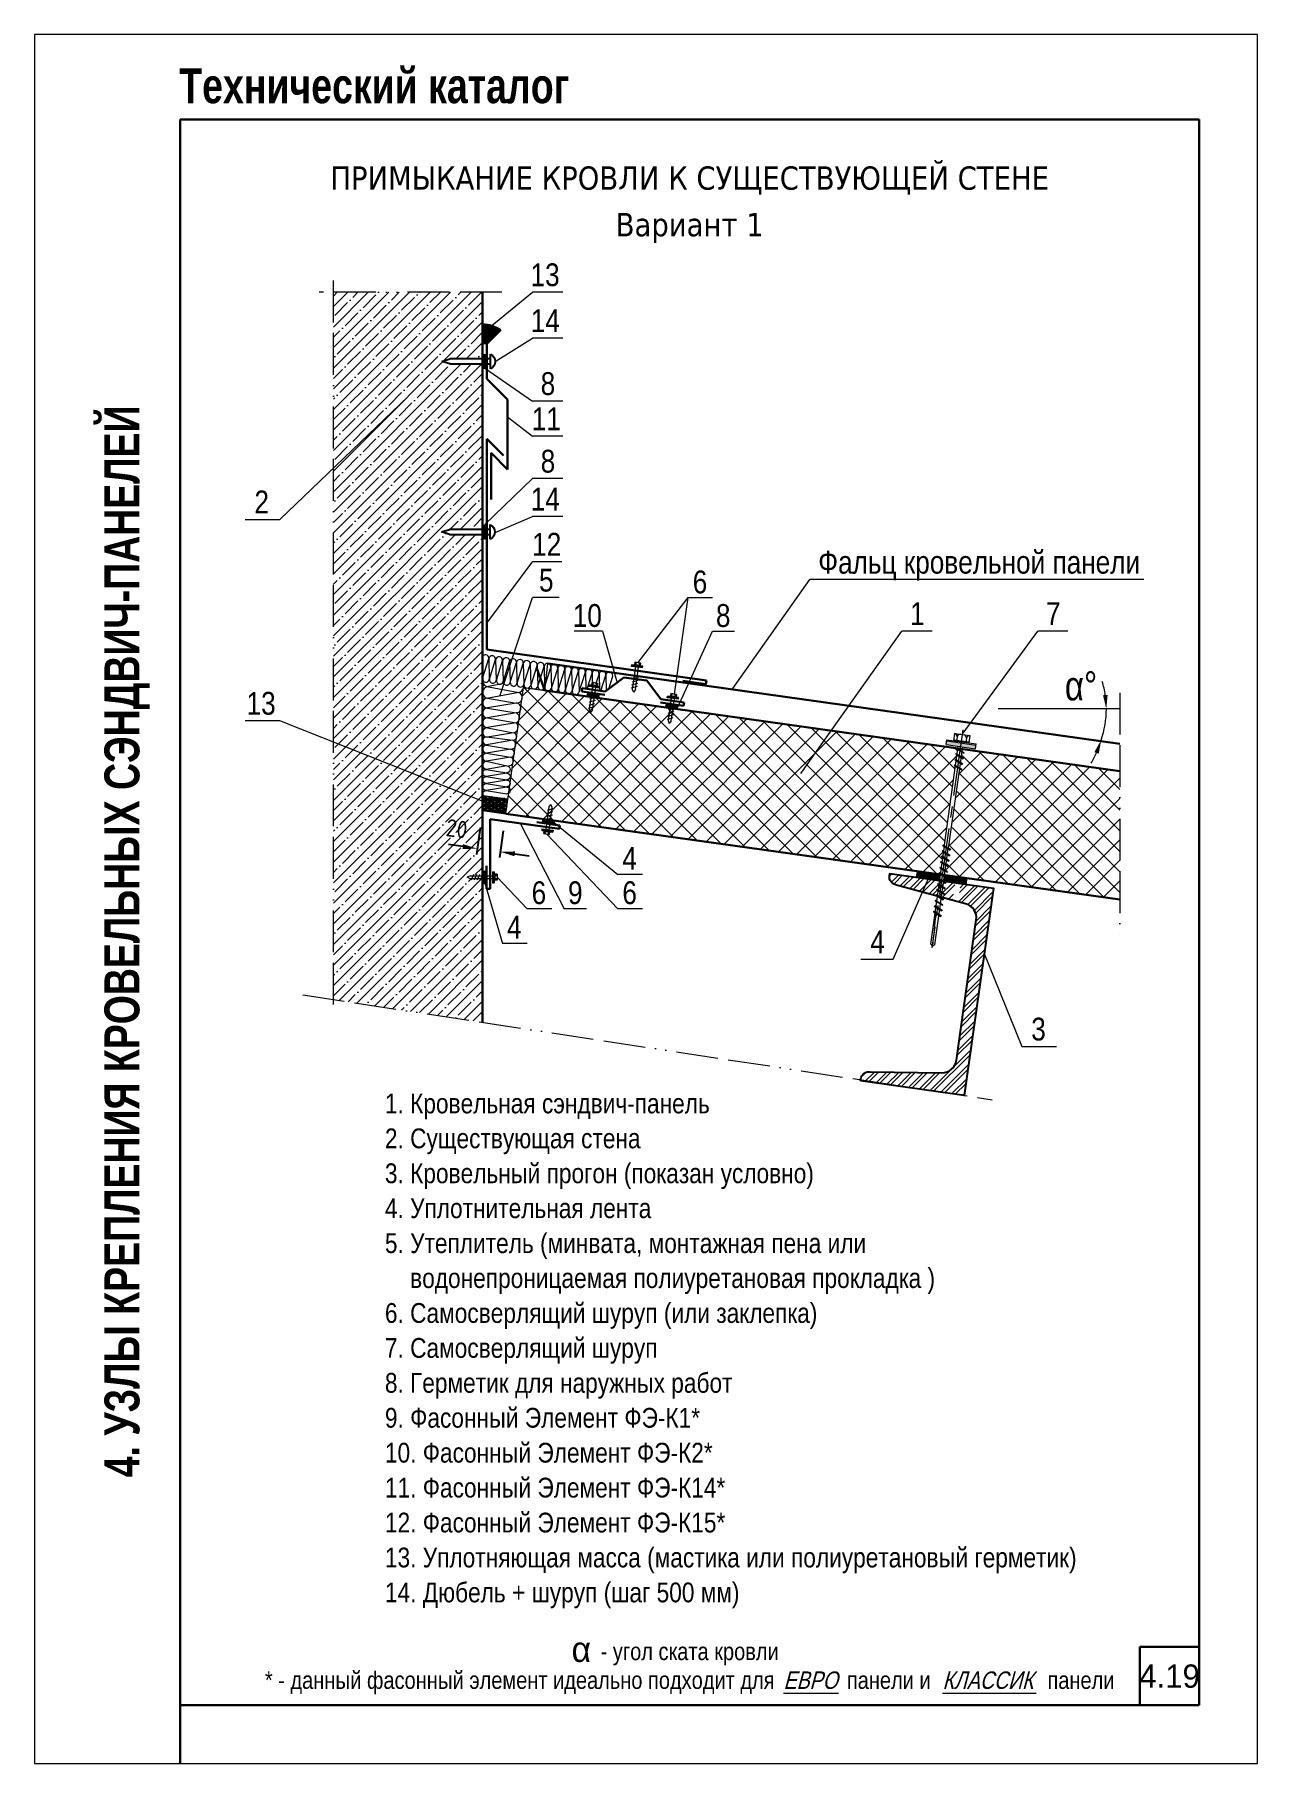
# Model space of a CAD drawing. Extents: x 5821 to 16321, y -13531 to 5774.
# Drawn here: x 14221 to 15271, y -11304 to -9819 of the extents above; entities that cross this region are included whole.
import ezdxf
from ezdxf.enums import TextEntityAlignment as Align

# ---------------------------------------------------------------- set-up
doc = ezdxf.new("R2010")
doc.units = 0
doc.header["$LTSCALE"] = 3
doc.linetypes.add('ACAD_ISO13W100', pattern=[36, 12, -3, 12, -3, 0, -3, 0, -3])
doc.linetypes.add('CENTER2', pattern=[28.575, 19.05, -3.175, 3.175, -3.175])
doc.layers.get('0').update_dxf_attribs({"linetype": 'CONTINUOUS', "lineweight": 30})
doc.layers.get('DEFPOINTS').update_dxf_attribs({"linetype": 'CONTINUOUS'})
for name, color, linetype, lineweight in [('Logo', 1, 'CONTINUOUS', 9), ('new_fill', 8, 'CONTINUOUS', 13), ('RAZMER', 7, 'CONTINUOUS', 9), ('Нащельники', 1, 'CONTINUOUS', 30), ('Саморезы', 7, 'CONTINUOUS', 13)]:
    doc.layers.add(name, color=color, linetype=linetype, lineweight=lineweight)
doc.layers.add('Прогон', color=7, linetype='CONTINUOUS')
doc.styles.add('LOGO', font='HATTEN.TTF')
doc.styles.add('ROMANS', font='romans.shx', dxfattribs={"width": 0.85})
doc.styles.get("Standard").update_dxf_attribs({"font": 'TAHOMA.TTF'})
doc.styles.add('style1', font='ARIALN.TTF')
doc.styles.add('style2', font='impact.TTF')
doc.styles.add('курсив', font='ARIAL.TTF', dxfattribs={"width": 0.8, "oblique": 15})
doc.dimstyles.new('5', dxfattribs={"dimscale": 5, "dimtxt": 3, "dimasz": 2.5, "dimexe": 1, "dimexo": 3, "dimgap": 0, "dimtad": 0, "dimdec": 0, "dimzin": 9, "dimdsep": 46, "dimtxsty": 'ROMANS', "dimblk2": 'OBLIQUE', "dimcen": -3, "dimdle": 1.5, "dimclrd": 256, "dimclre": 256, "dimclrt": 256, "dimadec": 0, "dimazin": 0, "dimtfac": 1, "dimtdec": 0, "dimtofl": 0, "dimtmove": 2, "dimatfit": 3, "dimfxl": 0, "dimtvp": 1, "dimtolj": 1, "dimtzin": 9, "dimarcsym": 0})
pattern_1 = [(360, (6525.6242, -17239.8601), (6e-16, 1.25), []), (60, (6525.6242, -17239.8601), (-1.08253175, 0.625), []), (120, (6525.6242, -17239.8601), (-1.08253175, -0.625), [])]
pattern_2 = [(45, (-4557.83, -20885.366), (-8.838835, 8.838835), []), (45, (-4548.991, -20885.366), (-8.838835, 8.838835), [15.625, -3.125, 0, -3.125])]

msp = doc.modelspace()

# ---------------------------------------------------------------- texts
for s, p in [('ПРИМЫКАНИЕ КРОВЛИ К СУЩЕСТВУЮЩЕЙ СТЕНЕ', (14783.59, -9951.99)), ('Вариант 1', (14783.59, -9991.99))]:
    msp.add_text(s, height=20).set_placement(p, align=Align.CENTER)
at = {"style": 'style1'}
for s, height, p in [('13', 19.612, (14659.44, -10034.86)), ('14', 19.612, (14659.59, -10074.29)), ('11', 19.612, (14660.49, -10158.66)), ('14', 19.612, (14659.59, -10227.54)), ('12', 19.612, (14660.83, -10266.35)), ('5', 19.61, (14660.46, -10297.17)), ('10', 19.612, (14695.7, -10327.55)), ('8', 19.61, (14812.39, -10327.55)), ('- угол ската кровли', 15, (14783.59, -11215)), ('* - данный фасонный элемент идеально подходит для             панели и                     панели', 15, (14783.59, -11239.74))]:
    msp.add_text(s, height=height, dxfattribs=at).set_placement(p, align=Align.CENTER)
for s, height, p in [('8', 19.61, (14655.66, -10128.32)), ('8', 19.61, (14655.66, -10194.99)), ('2', 19.61, (14409.86, -10230.01)), ('Фальц кровельной панели', 19.6116, (14893.96, -10281.77)), ('6', 19.61, (14786.22, -10298.72)), ('1', 19.61, (14972.85, -10326)), ('7', 19.61, (15089.54, -10326)), ('13', 19.612, (14403.11, -10402.95)), ('4', 19.61, (14725.79, -10536.14)), ('6', 19.61, (14647.9, -10565.66)), ('9', 19.61, (14679.14, -10565.66)), ('6', 19.61, (14725.79, -10565.66)), ('4', 19.61, (14626.7, -10595.18)), ('4', 19.61, (14938.67, -10607.77)), ('3', 19.61, (15076.91, -10682.76)), ('1. Кровельная сэндвич-панель', 17, (14521.91, -10745.35)), ('2. Существующая стена', 17, (14521.91, -10775.35)), ('3. Кровельный прогон (показан условно)', 17, (14521.91, -10805.35)), ('4. Уплотнительная лента', 17, (14521.91, -10835.35)), ('5. Утеплитель (минвата, монтажная пена или', 17, (14521.91, -10865.35)), ('    водонепроницаемая полиуретановая прокладка )', 17, (14521.91, -10895.35)), ('6. Самосверлящий шуруп (или заклепка)', 17, (14521.91, -10925.35)), ('7. Самосверлящий шуруп', 17, (14521.91, -10955.35)), ('8. Герметик для наружных работ', 17, (14521.91, -10985.35)), ('9. Фасонный Элемент ФЭ-К1*', 17, (14521.91, -11015.35)), ('10. Фасонный Элемент ФЭ-К2*', 17, (14521.91, -11045.35)), ('11. Фасонный Элемент ФЭ-К14*', 17, (14521.91, -11075.35)), ('12. Фасонный Элемент ФЭ-К15*', 17, (14521.91, -11105.35)), ('13. Уплотняющая масса (мастика или полиуретановый герметик)', 17, (14521.91, -11135.35)), ('14. Дюбель + шуруп (шаг 500 мм)', 17, (14521.91, -11165.35))]:
    msp.add_text(s, height=height, dxfattribs=at).set_placement(p)
at = {"color": 1, "style": 'курсив', "oblique": 15, "width": 0.8}
for s, p in [('ЕВРО', (14887.41, -11239.74)), ('КЛАССИК', (15039.7, -11239.74))]:
    msp.add_text(s, height=15, dxfattribs=at).set_placement(p, align=Align.CENTER)
at = {"insert": (14690.56, -11205.89), "char_height": 13, "attachment_point": 5, "style": 'style1'}
msp.add_mtext('\\A1;{\\fGreekS|b0|i0|c204|p0;\\H1.667x;a}', dxfattribs=at)
at = {"layer": 'new_fill', "style": 'style2'}
msp.add_text('Технический каталог', height=30, dxfattribs=at).set_placement((14345.3, -9877.69))
msp.add_text('4. УЗЛЫ КРЕПЛЕНИЯ КРОВЕЛЬНЫХ СЭНДВИЧ-ПАНЕЛЕЙ', height=30, rotation=90, dxfattribs=at).set_placement((14311.09, -10597.67), align=Align.CENTER)
at = {"layer": 'new_fill', "style": 'LOGO'}
msp.add_text('4.19', height=20, dxfattribs=at).set_placement((15195.64, -11228.74), align=Align.MIDDLE_CENTER)
at = {"layer": 'RAZMER', "insert": (15119.63, -10378.35), "char_height": 25, "attachment_point": 5, "style": 'ROMANS'}
msp.add_mtext('\\A1;{\\fGreekS|b0|i0|c204|p0;α\\fGreekS|b0|i0|c0|p0;°}', dxfattribs=at)

# ---------------------------------------------------------------- blocks, each defined once
blk = doc.blocks.new('*D1397')
at = {"layer": 'DEFPOINTS', "color": 0, "transparency": 16777216}
for p in [(14605.8, -10485.2), (14625.6, -10488), (14601.2, -10518)]:
    blk.add_point(p, dxfattribs=at)
at = {"layer": 'RAZMER', "lineweight": -2, "transparency": 16777216}
for p, q in [((14603.7, -10500), (14600.5, -10522.9)), ((14623.5, -10502.8), (14620.3, -10525.7)), ((14588.8, -10516.2), (14576.4, -10514.5)), ((14633.4, -10522.5), (14645.8, -10524.2))]:
    blk.add_line(p, q, dxfattribs=at)
at = {"layer": 'RAZMER', "transparency": 16777216}
for points in [[(14589.1, -10514.2), (14588.5, -10518.3), (14601.2, -10518)], [(14633.7, -10520.4), (14633.1, -10524.5), (14621, -10520.7)]]:
    blk.add_solid(points, dxfattribs=at)
at = {"layer": 'RAZMER', "transparency": 16777216, "insert": (14583.6, -10500.9), "char_height": 15, "attachment_point": 5, "rotation": 352.0324, "style": 'ROMANS'}
blk.add_mtext('\\A1;20', dxfattribs=at)
blk = doc.blocks.new('_OBLIQUE')
at = {"color": 0, "linetype": 'ByBlock'}
blk.add_line((-0.5, -0.5), (0.5, 0.5), dxfattribs=at)
blk = doc.blocks.new('дюбель')
at = {"layer": 'Прогон', "ltscale": 150}
for p, q in [((0, 41.7), (-2.1, 34.9)), ((-2.1, 0), (-2.1, 34.9)), ((2.1, 34.9), (0, 41.7)), ((2.1, 34.9), (2.1, 0)), ((6.3, 0), (-6.3, 0))]:
    blk.add_line(p, q, dxfattribs=at)
blk.add_arc((0, 2.7), 6.82, 203.6469, 336.3531, dxfattribs=at)
blk = doc.blocks.new('саморез1')
at = {"layer": 'new_fill'}
blk.add_hatch(color=254, dxfattribs=at).paths.add_polyline_path([(-1.2, -4.8), (0, -4.8), (0, 4.8), (-1.2, 4.8)])
at = {"layer": 'Саморезы', "ltscale": 150}
for p, q in [((-3.9, 2.6), (-1.5, 2.6)), ((-3.9, 2.6), (-3.9, -2.4)), ((-2.9, 1.7), (-1.5, 1.7)), ((-1.9, 2.6), (-1.9, -2.4)), ((0, 4.8), (-1.5, 4.8)), ((-1.5, 4.8), (-1.5, -4.8)), ((-1.2, 4.8), (-1.2, -4.8)), ((0, 4.8), (0, -4.8)), ((19.2, 1.4), (0, 1.4)), ((8.4, 2.4), (10.5, -2.4)), ((11.1, 2.4), (13.2, -2.4)), ((13.8, 2.4), (15.9, -2.4)), ((16.4, 2.4), (18.5, -2.4)), ((19.2, 1.4), (21.8, 0)), ((19.2, -1.4), (21.8, 0)), ((-3.9, -2.4), (-1.5, -2.4)), ((-2.9, -1.4), (-1.5, -1.4)), ((0, -4.8), (-1.5, -4.8)), ((0, -1.4), (19.2, -1.4))]:
    blk.add_line(p, q, dxfattribs=at)
for centre, start, end in [((-2.9, 2.7), 182.373, 269.9653), ((-2.9, 0.7), 90.0347, 177.627), ((-2.9, -0.4), 182.373, 269.9653), ((-2.9, -2.4), 90.0347, 177.627)]:
    blk.add_arc(centre, 1, start, end, dxfattribs=at)
blk = doc.blocks.new('саморез4')
at = {"layer": 'new_fill'}
blk.add_hatch(color=254, dxfattribs=at).paths.add_polyline_path([(-2.4, -9.4), (0, -9.4), (0, 9.8), (-2.4, 9.8)])
at = {"layer": 'Саморезы', "ltscale": 150}
for p, q in [((-7.9, 5), (-3.1, 5)), ((-7.9, -5), (-7.9, 5)), ((-5.9, 3.1), (-3.1, 3.1)), ((-3.8, -5), (-3.8, 5)), ((0, 9.8), (-3.1, 9.8)), ((-3.1, -9.4), (-3.1, 9.8)), ((-2.4, -9.4), (-2.4, 9.8)), ((0, -9.4), (0, 9.8)), ((64.9, 1.5), (0, 1.5)), ((1.3, -2.2), (3.4, 2.7)), ((1.9, -2.2), (4, 2.7)), ((3.7, 2.9), (3.4, 2.7)), ((3.7, 2.9), (4, 2.7)), ((4.9, -2.2), (7, 2.7)), ((5.5, -2.2), (7.6, 2.7)), ((7.3, 2.9), (7, 2.7)), ((7.3, 2.9), (7.6, 2.7)), ((8.6, -2.2), (10.7, 2.7)), ((9.2, -2.2), (11.3, 2.7)), ((11, 2.9), (10.7, 2.7)), ((11, 2.9), (11.3, 2.7)), ((12.2, -2.2), (14.3, 2.7)), ((12.8, -2.2), (14.9, 2.7)), ((14.6, 2.9), (14.3, 2.7)), ((14.6, 2.9), (14.9, 2.7)), ((64.9, -2.2), (67, 2.7)), ((65.6, -2.2), (67.7, 2.7)), ((67.3, 2.9), (67, 2.7)), ((130, 1.3), (67.1, 1.3)), ((67.3, 2.9), (67.7, 2.7)), ((68.6, -2.2), (70.7, 2.7)), ((69.2, -2.2), (71.3, 2.7)), ((71, 2.9), (70.7, 2.7)), ((71, 2.9), (71.3, 2.7)), ((72.2, -2.2), (74.3, 2.7)), ((72.8, -2.2), (74.9, 2.7)), ((74.6, 2.9), (74.3, 2.7)), ((74.6, 2.9), (74.9, 2.7)), ((75.8, -2.2), (77.9, 2.7)), ((76.4, -2.2), (78.5, 2.7)), ((78.2, 2.9), (77.9, 2.7)), ((78.2, 2.9), (78.5, 2.7)), ((79.5, -2.2), (81.5, 2.7)), ((80.1, -2.2), (82.2, 2.7)), ((81.9, 2.9), (81.5, 2.7)), ((81.9, 2.9), (82.2, 2.7)), ((83.1, -2.2), (85.2, 2.7)), ((83.7, -2.2), (85.8, 2.7)), ((85.5, 2.9), (85.2, 2.7)), ((85.5, 2.9), (85.8, 2.7)), ((86.7, -2.2), (88.8, 2.7)), ((87.3, -2.2), (89.4, 2.7)), ((89.1, 2.9), (88.8, 2.7)), ((89.1, 2.9), (89.4, 2.7)), ((90.3, -2.2), (92.4, 2.7)), ((90.9, -2.2), (93, 2.7)), ((92.7, 2.9), (92.4, 2.7)), ((92.7, 2.9), (93, 2.7)), ((94, -2.2), (96.1, 2.7)), ((94.6, -2.2), (96.7, 2.7)), ((96.4, 2.9), (96.1, 2.7)), ((96.4, 2.9), (96.7, 2.7)), ((97.6, -2.2), (99.7, 2.7)), ((98.2, -2.2), (100.3, 2.7)), ((100, 2.9), (99.7, 2.7)), ((100, 2.9), (100.3, 2.7)), ((101.2, -2.2), (103.3, 2.7)), ((101.8, -2.2), (103.9, 2.7)), ((103.6, 2.9), (103.3, 2.7)), ((103.6, 2.9), (103.9, 2.7)), ((104.8, -2.2), (106.9, 2.7)), ((105.5, -2.2), (107.6, 2.7)), ((107.2, 2.9), (106.9, 2.7)), ((107.2, 2.9), (107.6, 2.7)), ((108.5, -2.2), (110.6, 2.7)), ((109.1, -2.2), (111.2, 2.7)), ((110.9, 2.9), (110.6, 2.7)), ((110.9, 2.9), (111.2, 2.7)), ((130, 1.3), (131.2, 0)), ((-7.9, -5), (-3.1, -5)), ((-5.9, -3.1), (-3.1, -3.1)), ((0, -9.4), (-3.1, -9.4)), ((64.9, -1.5), (0, -1.5)), ((64.9, -1.5), (0, -1.5)), ((1.6, -2.4), (1.3, -2.2)), ((1.6, -2.4), (1.9, -2.2)), ((5.2, -2.4), (4.9, -2.2)), ((5.2, -2.4), (5.5, -2.2)), ((8.9, -2.4), (8.6, -2.2)), ((8.9, -2.4), (9.2, -2.2)), ((12.5, -2.4), (12.2, -2.2)), ((12.5, -2.4), (12.8, -2.2)), ((65.3, -2.4), (64.9, -2.2)), ((65.3, -2.4), (65.6, -2.2)), ((130, -1.3), (67.1, -1.3)), ((68.9, -2.4), (68.6, -2.2)), ((68.9, -2.4), (69.2, -2.2)), ((72.5, -2.4), (72.2, -2.2)), ((72.5, -2.4), (72.8, -2.2)), ((76.1, -2.4), (75.8, -2.2)), ((76.1, -2.4), (76.4, -2.2)), ((79.8, -2.4), (79.5, -2.2)), ((79.8, -2.4), (80.1, -2.2)), ((83.4, -2.4), (83.1, -2.2)), ((83.4, -2.4), (83.7, -2.2)), ((87, -2.4), (86.7, -2.2)), ((87, -2.4), (87.3, -2.2)), ((90.6, -2.4), (90.3, -2.2)), ((90.6, -2.4), (90.9, -2.2)), ((94.3, -2.4), (94, -2.2)), ((94.3, -2.4), (94.6, -2.2)), ((97.9, -2.4), (97.6, -2.2)), ((97.9, -2.4), (98.2, -2.2)), ((101.5, -2.4), (101.2, -2.2)), ((101.5, -2.4), (101.8, -2.2)), ((105.1, -2.4), (104.8, -2.2)), ((105.1, -2.4), (105.5, -2.2)), ((108.8, -2.4), (108.5, -2.2)), ((108.8, -2.4), (109.1, -2.2)), ((130, -1.3), (131.2, 0))]:
    blk.add_line(p, q, dxfattribs=at)
at = {"layer": 'Саморезы'}
for p, q in [((67.1, 1.3), (64.9, 1.5)), ((67.1, -1.3), (64.9, -1.5))]:
    blk.add_line(p, q, dxfattribs=at)
at = {"layer": 'Саморезы', "ltscale": 150}
for centre, radius, start, end in [((-5.9, 5.1), 2, 182.373, 269.9653), ((-5.9, 1.1), 2, 90.0347, 177.627), ((80.3, 1057.7), 1058.9, 271.592, 272.7554), ((-5.9, -1.1), 2, 182.373, 269.9653), ((-5.9, -5.1), 2, 90.0347, 177.627)]:
    blk.add_arc(centre, radius, start, end, dxfattribs=at)
blk = doc.blocks.new('1volna')
at = {"layer": 'new_fill'}
for p, q in [((2.7, -16.2), (-2.7, 16.2)), ((8.1, 16.2), (2.7, -16.2)), ((13.7, -16.2), (8.3, 16.2)), ((19.1, 16.2), (13.7, -16.2)), ((24.7, -16.2), (19.3, 16.2)), ((30, 16.2), (24.7, -16.2)), ((35.9, -16.2), (30.5, 16.2)), ((41.3, 16.2), (35.9, -16.2))]:
    blk.add_line(p, q, dxfattribs=at)
for centre, start, end in [((2.7, 16.2), 0, 180), ((13.7, 16.2), 0, 180), ((24.7, 16.2), 0, 180), ((35.9, 16.2), 0, 180), ((-2.9, -16.2), 180, 270), ((-2.7, -16.2), 270, 0), ((8.1, -16.2), 180, 270), ((8.3, -16.2), 270, 0), ((19.1, -16.2), 180, 270), ((19.3, -16.2), 270, 0), ((30, -16.2), 180, 270), ((30.5, -16.2), 270, 0)]:
    blk.add_arc(centre, 5.4, start, end, dxfattribs=at)

# ---------------------------------------------------------------- dimensions: what is measured, and where the dimension line sits
at = {"layer": 'RAZMER'}
dim = msp.add_linear_dim(base=(14601.19, -10517.97), p1=(14625.58, -10487.96), p2=(14605.77, -10485.19), angle=172.0324, dimstyle='5', dxfattribs=at)
dim.commit()
dim.dimension.update_dxf_attribs({"geometry": '*D1397', "text_midpoint": (14583.55, -10500.93), "dimtype": 161})

# ---------------------------------------------------------------- hatches: boundary and pattern name
at = {"layer": 'new_fill'}
h = msp.add_hatch(dxfattribs=at)
h.set_pattern_fill('ANSI35', color=256, scale=50, style=0)
h.set_pattern_definition(pattern_2)
h.paths.add_polyline_path([(14477.71, -10501.31), (14605.77, -10430.93), (14605.77, -10248.09), (14577.64, -10248.09), (14574.96, -10245.99), (14577.64, -10243.89), (14605.77, -10243.89), (14605.77, -10101.58), (14577.64, -10101.58), (14574.96, -10099.48), (14577.64, -10097.38), (14605.77, -10097.38), (14605.77, -10040.03), (14477.71, -10040.03)])
h = msp.add_hatch(dxfattribs=at)
h.set_pattern_fill('NET3', color=256, scale=10, style=0)
h.set_pattern_definition([(0, (3888.2201, -14873.3375), (3e-16, 1.25), []), (60, (3888.2201, -14873.3375), (-1.08253175, 0.625), []), (120, (3888.2201, -14873.3375), (-1.08253175, -0.625), [])])
h.paths.add_polyline_path([(14621.58, -10072.46, 0.148262), (14605.77, -10067.26), (14605.77, -10084.48), (14609.56, -10084.48)])
h = msp.add_hatch(dxfattribs=at)
h.set_pattern_fill('NET3', color=256, scale=10, style=0)
h.set_pattern_definition([(180, (13967.7021, -15419.9126), (3e-16, 1.25), []), (120, (13967.7021, -15419.9126), (1.08253175, 0.625), []), (60, (13967.7021, -15419.9126), (1.08253175, -0.625), [])])
h.paths.add_polyline_path([(14605.77, -10095.54, -1), (14609.56, -10095.54), (14609.56, -10097.38), (14605.77, -10097.38)])
h.paths.add_polyline_path([(14605.77, -10097.38), (14609.56, -10097.38), (14609.56, -10101.58), (14605.77, -10101.58)])
h.paths.add_polyline_path([(14605.77, -10101.58), (14609.56, -10101.58), (14609.56, -10103.43, -1), (14605.77, -10103.43)])
h = msp.add_hatch(dxfattribs=at)
h.set_pattern_fill('NET3', color=256, scale=10, style=0)
h.set_pattern_definition([(180, (13967.7021, -4925.5567), (1e-13, -1.25), []), (240, (13967.7021, -4925.5567), (1.08253175, -0.625), []), (300, (13967.7021, -4925.5567), (1.08253175, 0.625), [])])
h.paths.add_polyline_path([(14605.77, -10249.93, 1), (14609.56, -10249.93), (14609.56, -10248.09), (14605.77, -10248.09)])
h.paths.add_polyline_path([(14605.77, -10248.09), (14609.56, -10248.09), (14609.56, -10243.89), (14605.77, -10243.89)])
h.paths.add_polyline_path([(14605.77, -10243.89), (14609.56, -10243.89), (14609.56, -10242.04, 1), (14605.77, -10242.04)])
h = msp.add_hatch(dxfattribs=at)
h.set_pattern_fill('ANSI37', color=256, scale=100, style=0)
h.set_pattern_definition([(45, (422.525, -20821.423), (-8.838835, 8.838835), []), (135, (422.525, -20821.423), (-8.838835, -8.838835), [])])
h.paths.add_polyline_path([(14758.81, -10396.17), (14757.78, -10403.54), (14753.62, -10402.95), (14754.65, -10395.59), (14640.91, -10379.6), (14640.53, -10382.31, -0.0210888), (14640.48, -10382.69), (14639.27, -10391.26, -0.0200414), (14639.22, -10391.62), (14636.81, -10408.79, -0.0656886), (14636.65, -10409.91), (14635.64, -10417.1, -0.0761185), (14635.49, -10418.21), (14634.6, -10424.51, -0.0873309), (14634.41, -10425.89), (14633.54, -10432.03, -0.0523907), (14633.42, -10432.95), (14632.51, -10439.41, -0.0327788), (14632.45, -10439.79), (14631.62, -10445.75, -0.0426519), (14631.53, -10446.34), (14630.68, -10452.42, -0.0438305), (14630.6, -10452.96), (14629.85, -10458.29, -0.0519206), (14629.74, -10459.09), (14625.68, -10487.97), (14998.36, -10540.14), (15013.54, -10431.97)])
h.paths.add_polyline_path([(15018.3, -10432.64), (15003.11, -10540.8), (15153.02, -10561.78), (15153.02, -10451.57)])
h = msp.add_hatch(dxfattribs=at)
h.set_pattern_fill('NET3', color=256, scale=10, style=0)
h.set_pattern_definition(pattern_1)
h.paths.add_polyline_path([(14698.71, -10384.18), (14697.07, -10383.95, 0.7824442), (14696.59, -10387.42), (14698.22, -10387.65)])
h.paths.add_polyline_path([(14702.87, -10384.77), (14698.71, -10384.18), (14698.22, -10387.65), (14702.38, -10388.23)])
h.paths.add_polyline_path([(14704.68, -10385.02), (14702.87, -10384.77), (14702.38, -10388.23), (14704.2, -10388.49, 0.7824442)])
h = msp.add_hatch(dxfattribs=at)
h.set_pattern_fill('NET3', color=256, scale=10, style=0)
h.set_pattern_definition(pattern_1)
h.paths.add_polyline_path([(14766.33, -10393.69), (14764.69, -10393.46, 0.7824442), (14764.21, -10396.92), (14765.84, -10397.15)])
h.paths.add_polyline_path([(14770.49, -10394.27), (14766.33, -10393.69), (14765.84, -10397.15), (14770, -10397.74)])
h.paths.add_polyline_path([(14772.3, -10394.53), (14770.49, -10394.27), (14770, -10397.74), (14771.82, -10397.99, 0.7824442)])
h = msp.add_hatch(dxfattribs=at)
h.set_pattern_fill('ANSI35', color=256, scale=50, style=0)
h.set_pattern_definition(pattern_2)
h.paths.add_polyline_path([(14596.59, -10540.32), (14605.77, -10540.32), (14605.77, -10430.93), (14477.71, -10501.31), (14477.71, -10647.7), (14605.77, -10667.17), (14605.77, -10544.52), (14596.59, -10544.52)])
h.paths.add_polyline_path([(14571.18, -10487.84), (14599.05, -10491.74), (14595.93, -10514.02), (14568.06, -10510.12)], flags=24)
h = msp.add_hatch(dxfattribs=at)
h.set_pattern_fill('ESCHER', color=256, scale=5, style=0)
h.set_pattern_definition([(60, (9138.22, -13234.525), (-6, -1e-09), [5.5, -0.5]), (180, (9138.22, -13234.525), (3, -5.1961524), [5.5, -0.5]), (300, (9138.22, -13234.525), (6, -1e-09), [5.5, -0.5]), (60, (9138.72, -13234.525), (-6, -1e-09), [1, -5]), (300, (9138.72, -13234.525), (6, -1e-09), [1, -5]), (60, (9137.97, -13234.092), (-6, -1e-09), [1, -5]), (180, (9137.97, -13234.092), (3, -5.1961524), [1, -5]), (300, (9137.97, -13234.958), (6, -1e-09), [1, -5]), (180, (9137.97, -13234.958), (3, -5.1961524), [1, -5]), (60, (9136.22, -13234.525), (-6, -1e-09), [1, -5]), (300, (9136.22, -13234.525), (6, -1e-09), [1, -5]), (60, (9139.22, -13236.257), (-6, -1e-09), [1, -5]), (180, (9139.22, -13236.257), (3, -5.1961524), [1, -5]), (300, (9139.22, -13232.793), (6, -1e-09), [1, -5]), (180, (9139.22, -13232.793), (3, -5.1961524), [1, -5]), (0, (9139.22, -13233.659), (-3, 5.1961524), [3.5, -2.5]), (0, (9139.22, -13235.391), (-3, 5.1961524), [3.5, -2.5]), (120, (9138.47, -13233.226), (-6, 1e-09), [3.5, -2.5]), (120, (9136.97, -13234.092), (-6, 1e-09), [3.5, -2.5]), (240, (9136.97, -13234.958), (3, -5.1961524), [3.5, -2.5]), (240, (9138.47, -13235.824), (3, -5.1961524), [3.5, -2.5])])
h.paths.add_polyline_path([(14627.46, -10475.3), (14605.77, -10472.26), (14605.77, -10485.18), (14625.68, -10487.97)])
h = msp.add_hatch(dxfattribs=at)
h.set_pattern_fill('NET3', color=256, scale=10, angle=-8, style=0)
h.set_pattern_definition([(352, (4614.374, -15893.5783), (0.17396638, 1.23783509), []), (52, (4614.374, -15893.5783), (-0.98501344, 0.76957684), []), (112, (4614.374, -15893.5783), (-1.15897982, -0.46825824), [])])
h.paths.add_polyline_path([(14660.61, -10492.86), (14658.78, -10492.6, 0.784012), (14658.3, -10496.07), (14660.12, -10496.33)])
h.paths.add_polyline_path([(14664.77, -10493.44), (14660.61, -10492.86), (14660.12, -10496.33), (14664.28, -10496.91)])
h.paths.add_polyline_path([(14666.39, -10493.67), (14664.77, -10493.44), (14664.28, -10496.91), (14665.91, -10497.14, 0.7809828)])
h = msp.add_hatch(dxfattribs=at)
h.set_pattern_fill('NET3', color=256, scale=10, style=0)
h.set_pattern_definition([(0, (7455.419, -17231.9153), (0, 1.25), []), (60, (7455.419, -17231.9153), (-1.08253175, 0.625), []), (120, (7455.419, -17231.9153), (-1.08253175, -0.625), [])])
h.paths.add_polyline_path([(14609.27, -10540.32), (14609.27, -10538.8, 0.7824442), (14605.77, -10538.8), (14605.77, -10540.32)])
h.paths.add_polyline_path([(14605.77, -10540.32), (14605.77, -10544.52), (14609.27, -10544.52), (14609.27, -10540.32)])
h.paths.add_polyline_path([(14605.77, -10544.52), (14605.77, -10546.48, 0.7824442), (14609.27, -10546.48), (14609.27, -10544.52)])
h = msp.add_hatch(dxfattribs=at)
h.set_pattern_fill('ANSI32', color=256, scale=20, style=0)
h.set_pattern_definition([(45, (5963.398, -21385.839), (-5.303301, 5.303301), []), (45, (5966.9334, -21385.839), (-5.303301, 5.303301), [])])
h.paths.add_polyline_path([(15016.3, -10547.88), (15014.1, -10563.55), (15020.51, -10565.28, -0.3791009), (15029.74, -10579.21), (15012.78, -10699.71, -0.3791009), (15000.07, -10710.56), (14938.68, -10709.64, 0.4142136), (14930.54, -10715.77), (14930.29, -10717.55), (15019.42, -10730.09), (15044.49, -10551.85)])
h.paths.add_polyline_path([(15009.43, -10562.28), (15011.55, -10547.21), (14998.69, -10545.4), (14986.17, -10555.98)])
h.paths.add_polyline_path([(14986.17, -10555.98), (14998.69, -10545.4), (14955.37, -10539.31), (14955.12, -10541.09, 0.4142136), (14961.25, -10549.22)])
h = msp.add_hatch(dxfattribs=at)
h.set_pattern_fill('NET3', color=256, scale=10, style=0)
h.set_pattern_definition([(0, (422.5248, -20672.423), (0, 1.25), []), (60, (422.5248, -20672.423), (-1.082531755, 0.625), []), (120, (422.5248, -20672.423), (-1.082531755, -0.625), [])])
h.paths.add_polyline_path([(14998.36, -10540.14), (14979.19, -10537.45), (14978.48, -10542.56), (14997.64, -10545.25)])
h.paths.add_polyline_path([(15021.78, -10543.41), (15003.11, -10540.8), (15002.39, -10545.92), (15021.03, -10548.54)])

# ---------------------------------------------------------------- linework, layer by layer
at = {"color": 1}
for p, q in [((14346.09, -9891.59), (14346.09, -11303.74)), ((14346.09, -9891.59), (15221.09, -9891.59)), ((15221.09, -9891.59), (15221.09, -11253.74)), ((15170.18, -11203.74), (15221.09, -11203.74)), ((15170.18, -11203.74), (15170.18, -11253.74)), ((14346.09, -11253.74), (15221.09, -11253.74))]:
    msp.add_line(p, q, dxfattribs=at)
for p, q in [((14605.77, -10667.17), (14605.77, -10040.03)), ((14659.25, -10382.18), (14652.4, -10363.38)), ((14661.73, -10358.97), (15153.05, -10428.02)), ((14659.25, -10382.18), (15153.02, -10451.57)), ((14625.68, -10487.99), (15153.02, -10561.78))]:
    msp.add_line(p, q)
at = {"layer": 'Logo'}
for p, q in [((14864.07, -11243.31), (14911.31, -11243.31)), ((15000.69, -11243.31), (15081.14, -11243.31))]:
    msp.add_line(p, q, dxfattribs=at)
at = {"layer": 'new_fill'}
for p, q in [((14609.56, -10084.48), (14605.77, -10084.48)), ((14605.77, -10371.72), (14611.09, -10354.8)), ((14611.09, -10354.8), (14611.54, -10372.53)), ((14611.64, -10372.54), (14616.96, -10355.63)), ((14616.96, -10355.63), (14617.41, -10373.35)), ((14664.95, -10380.04), (14670.27, -10363.12)), ((14670.27, -10363.12), (14670.73, -10380.85)), ((14670.98, -10380.88), (14676.3, -10363.96)), ((14676.3, -10363.96), (14676.75, -10381.69)), ((14676.85, -10381.71), (14682.17, -10364.79)), ((14682.17, -10364.79), (14682.63, -10382.52)), ((14624.07, -10376.13), (14610.71, -10378.78)), ((14610.71, -10378.95), (14637.03, -10383.81)), ((14682.72, -10382.53), (14688.04, -10365.62)), ((14688.14, -10365.63), (14688.59, -10383.36)), ((14688.69, -10383.37), (14694.01, -10366.45)), ((14694.01, -10366.45), (14694.37, -10380.55)), ((14695.66, -10380.73), (14699.89, -10367.28)), ((14699.89, -10367.28), (14700.25, -10381.37)), ((14703.34, -10375.81), (14705.76, -10368.11)), ((14705.76, -10368.11), (14706.12, -10382.2)), ((14707.4, -10382.38), (14711.63, -10368.93)), ((14711.63, -10368.93), (14711.97, -10382.25)), ((14714.07, -10380.67), (14717.5, -10369.76)), ((14609.88, -10388.78), (14634.54, -10392.89)), ((14634.54, -10392.89), (14609.88, -10397)), ((14637.03, -10383.81), (14610.71, -10388.81)), ((14609.88, -10397.36), (14634.54, -10401.47)), ((14634.54, -10401.47), (14609.88, -10405.58)), ((14609.88, -10405.72), (14634.54, -10409.83)), ((14634.54, -10409.83), (14609.88, -10413.94)), ((14609.2, -10421.91), (14631.85, -10424.92)), ((14609.88, -10414.08), (14632.34, -10418.4)), ((14632.34, -10418.4), (14609.88, -10422.3)), ((14631.85, -10424.92), (14609.2, -10428.76)), ((14609.2, -10429.06), (14629.75, -10432.49)), ((14629.75, -10432.49), (14609.2, -10435.91)), ((14609.2, -10436.03), (14629.75, -10439.45)), ((14629.75, -10439.45), (14609.2, -10442.88)), ((14609.2, -10442.99), (14626.46, -10446.97))]:
    msp.add_line(p, q, dxfattribs=at)
for centre, radius, start, end in [((14605.1, -10095.92), 28.67, 54.91465, 88.64805), ((14608.1, -10354.38), 2.92, 82, 142.60947), ((14608.2, -10354.39), 2.92, 352, 82), ((14613.97, -10355.21), 2.92, 82, 172), ((14614.07, -10355.22), 2.92, 352, 82), ((14619.85, -10356.03), 2.92, 82, 172), ((14619.94, -10356.04), 2.92, 352, 82), ((14673.16, -10363.52), 2.92, 82, 172), ((14673.41, -10363.56), 2.92, 352, 82), ((14679.19, -10364.37), 2.92, 82, 172), ((14679.29, -10364.38), 2.92, 352, 82), ((14685.06, -10365.2), 2.92, 82, 172), ((14685.16, -10365.21), 2.92, 352, 82), ((14690.93, -10366.02), 2.92, 82, 172), ((14691.13, -10366.05), 2.92, 352, 82), ((14696.9, -10366.86), 2.92, 82, 172), ((14697, -10366.87), 2.92, 352, 82), ((14702.77, -10367.69), 2.92, 82, 172), ((14702.87, -10367.7), 2.92, 352, 82), ((14608.65, -10372.12), 2.92, 172, 352), ((14610.71, -10373.85), 4.93, 176.10862, 270), ((14610.71, -10383.88), 4.93, 90, 270), ((14614.52, -10372.95), 2.92, 172, 352), ((14635.75, -10378.5), 5.46, 283.53183, 13.06002), ((14667.84, -10380.44), 2.92, 172, 352), ((14708.65, -10368.51), 2.92, 82, 172), ((14708.74, -10368.52), 2.92, 352, 82), ((14714.52, -10369.34), 2.92, 82, 172), ((14714.62, -10369.35), 2.92, 352, 82), ((14609.88, -10392.89), 4.11, 90, 270), ((14635.15, -10388.17), 4.76, 262.64444, 66.54846), ((14634.55, -10396.99), 4.1, 354.92132, 90.07773), ((14673.87, -10381.29), 2.92, 172, 352), ((14679.74, -10382.11), 2.92, 172, 352), ((14685.71, -10382.95), 2.92, 172, 352), ((14609.88, -10401.47), 4.11, 90, 270), ((14609.88, -10409.83), 4.11, 90, 270), ((14631.44, -10413.6), 4.88, 280.63776, 50.57661), ((14634.56, -10397.4), 4.07, 269.76441, 0.70575), ((14633.05, -10405.65), 4.44, 289.68043, 70.31957), ((14609.88, -10418.19), 4.11, 90, 270), ((14609.2, -10425.34), 3.42, 90, 270), ((14631.91, -10421.65), 3.27, 268.87795, 82.4652), ((14609.2, -10432.49), 3.42, 90, 270), ((14609.2, -10439.45), 3.42, 90, 270), ((14630.33, -10428.65), 3.88, 261.4166, 356.88458), ((14629.75, -10435.91), 3.42, 360, 90), ((14629.75, -10436.03), 3.42, 270, 0), ((14628.83, -10442.75), 3.42, 359.94238, 74.45324), ((14630.55, -10428.36), 3.68, 352.19821, 69.3787), ((14609.2, -10446.42), 3.42, 90, 270), ((14627.54, -10442.35), 4.74, 256.84913, 353.82328)]:
    msp.add_arc(centre, radius, start, end, dxfattribs=at)
at = {"layer": 'RAZMER', "linetype": 'ACAD_ISO13W100'}
for p, q in [((14477.71, -10652), (14477.71, -10029.27)), ((14622.42, -10040.03), (14465.46, -10040.03)), ((15153.02, -10384.07), (15153.02, -10594.06)), ((14451.33, -10643.68), (15043.31, -10733.73))]:
    msp.add_line(p, q, dxfattribs=at)
at = {"layer": 'RAZMER'}
for p, q in [((14613.79, -10068.6), (14648.53, -10040.03)), ((14674.56, -10040.03), (14648.53, -10040.03)), ((14674.56, -10040.03), (14648.53, -10040.03)), ((14616.64, -10099.58), (14648.53, -10079.46)), ((14674.56, -10079.46), (14648.53, -10079.46)), ((14674.56, -10079.46), (14648.53, -10079.46)), ((14607.62, -10105.32), (14648.53, -10133.49)), ((14541.74, -10129.65), (14431.75, -10235.13)), ((14674.56, -10133.49), (14648.53, -10133.49)), ((14674.56, -10133.49), (14648.53, -10133.49)), ((14627.23, -10146.98), (14648.53, -10163.83)), ((14674.56, -10163.83), (14648.53, -10163.83)), ((14674.56, -10163.83), (14648.53, -10163.83)), ((14607.66, -10239.44), (14648.53, -10200.16)), ((14674.56, -10200.16), (14648.53, -10200.16)), ((14674.56, -10200.16), (14648.53, -10200.16)), ((14401.8, -10235.13), (14431.75, -10235.13)), ((14616.62, -10246.46), (14648.53, -10232.71)), ((14674.56, -10232.71), (14648.53, -10232.71)), ((14674.56, -10232.71), (14648.53, -10232.71)), ((14609.56, -10324.41), (14648.53, -10271.53)), ((14673.74, -10271.53), (14648.53, -10271.53)), ((14820.63, -10380.34), (14886.82, -10286.94)), ((15173.7, -10286.94), (14886.82, -10286.94)), ((15173.7, -10286.94), (14886.82, -10286.94)), ((14620.7, -10386.91), (14648.54, -10302.34)), ((14671.43, -10302.34), (14648.54, -10302.34)), ((14782.1, -10302.34), (14739.01, -10358.23)), ((14782.1, -10302.34), (14770.18, -10385.2)), ((14782.1, -10302.34), (14803.19, -10302.34)), ((14708.71, -10331.17), (14684.53, -10331.17)), ((14708.71, -10331.17), (14721.39, -10375.5)), ((14773.42, -10396.45), (14803.19, -10331.17)), ((14803.19, -10331.17), (14822.07, -10331.17)), ((14879.04, -10453.47), (14965.71, -10331.17)), ((14991.74, -10331.17), (14965.71, -10331.17)), ((14991.74, -10331.17), (14965.71, -10331.17)), ((15017.64, -10420.03), (15082.41, -10331.17)), ((15108.43, -10331.17), (15082.41, -10331.17)), ((15108.43, -10331.17), (15082.41, -10331.17)), ((14659.25, -10382.18), (14661.73, -10358.97)), ((14625.68, -10487.97), (14640.91, -10379.6)), ((14640.91, -10379.6), (14659.53, -10382.22)), ((14431.75, -10408.07), (14401.89, -10408.07)), ((14614.97, -10481), (14431.75, -10408.07)), ((15153.02, -10398.04), (15048.57, -10398.04)), ((14605.77, -10472.26), (14627.67, -10475.33)), ((14605.77, -10485.18), (14625.68, -10487.97)), ((14637.91, -10496.23), (14675.8, -10569.83)), ((14667.45, -10495.84), (14722.01, -10540.32)), ((14660.82, -10505.45), (14722.01, -10569.83)), ((14618.28, -10542.63), (14644.12, -10569.83)), ((14743.22, -10540.32), (14722.01, -10540.32)), ((14958.21, -10612.89), (14989.4, -10541.49)), ((14978.48, -10542.56), (14979.19, -10537.45)), ((15021.02, -10548.63), (15021.78, -10543.41)), ((14607.52, -10546.6), (14622.92, -10599.35)), ((14665.33, -10569.83), (14644.12, -10569.83)), ((14694.9, -10569.83), (14675.8, -10569.83)), ((14743.22, -10569.83), (14722.01, -10569.83)), ((14644.12, -10599.35), (14622.92, -10599.35)), ((14930.61, -10612.89), (14958.21, -10612.89)), ((15036.59, -10608.05), (15068.85, -10687.88)), ((15068.85, -10687.88), (15098.71, -10687.88))]:
    msp.add_line(p, q, dxfattribs=at)
at = {"layer": 'RAZMER', "linetype": 'CENTER2'}
msp.add_line((15018.27, -10415.82), (14991.52, -10603.26), dxfattribs=at)
at = {"layer": 'RAZMER'}
msp.add_lwpolyline([(15271.09, -9818.74), (14221.09, -9818.74), (14221.09, -11303.74), (15271.09, -11303.74)], close=True, dxfattribs=at)
for centre, radius, start, end in [((14607.66, -10095.54), 1.89, 0, 180), ((14607.66, -10103.43), 1.89, 180, 0), ((14607.66, -10242.04), 1.89, 0, 180), ((14607.66, -10249.93), 1.89, 180, 0), ((14697.26, -10385.75), 1.8, 95.91761, 248.08239), ((14704.01, -10386.7), 1.8, 275.91761, 68.08239), ((14764.88, -10395.25), 1.8, 95.91761, 248.08239), ((14771.63, -10396.2), 1.8, 275.91761, 68.08239), ((14658.96, -10494.4), 1.8, 95.91761, 248.08239), ((14665.71, -10495.34), 1.8, 275.91761, 68.08239), ((14607.52, -10539.23), 1.8, 13.91761, 166.08239), ((14607.52, -10546.05), 1.8, 193.91761, 346.08239)]:
    msp.add_arc(centre, radius, start, end, dxfattribs=at)
at = {"layer": 'RAZMER', "lineweight": 0}
for centre, start, end in [((15059.86, -10398.04), 8.44301, 16.88601), ((15059.86, -10398.04), 340.84199, 0), ((15058.52, -10402.55), 328.86063, 335.97044)]:
    msp.add_arc(centre, 81.51, start, end, dxfattribs=at)
at = {"layer": 'RAZMER'}
for points in [[(15142.47, -10385.92), (15138.49, -10386.22), (15141.36, -10398.04)], [(15131.09, -10435.07), (15134.85, -10436.42), (15137.03, -10424.45)]]:
    msp.add_solid(points, dxfattribs=at)
at = {"layer": 'Нащельники'}
for p, q in [((14609.56, -10084.48), (14621.58, -10072.46)), ((14609.56, -10114.48), (14609.56, -10084.48)), ((14609.56, -10114.48), (14627.23, -10132.16)), ((14627.23, -10192.18), (14627.23, -10132.16)), ((14609.56, -10166.04), (14623.7, -10180.18)), ((14609.56, -10347), (14609.56, -10166.04)), ((14613.09, -10178.04), (14613.09, -10218.04)), ((14613.09, -10178.04), (14627.23, -10192.18)), ((14609.56, -10347), (14797.9, -10373.47)), ((14690.89, -10383.08), (14691.31, -10380.11)), ((14711.11, -10382.9), (14691.31, -10380.11)), ((14727.08, -10370.86), (14711.11, -10382.9)), ((14727.08, -10370.86), (14746.89, -10373.64)), ((14746.89, -10373.64), (14758.93, -10389.62)), ((14797.46, -10376.59), (14777.65, -10373.8)), ((14797.9, -10373.47), (14797.46, -10376.59)), ((14710.69, -10385.87), (14690.89, -10383.08)), ((14758.51, -10392.59), (14778.31, -10395.37)), ((14758.93, -10389.62), (14778.73, -10392.4)), ((14778.31, -10395.37), (14778.73, -10392.4)), ((14612.27, -10492.63), (14612.27, -10552.63)), ((14612.27, -10492.63), (14671.69, -10500.98)), ((14652.3, -10495.23), (14672.11, -10498.01)), ((14672.11, -10498.01), (14671.69, -10500.98)), ((14609.27, -10532.63), (14609.27, -10552.63)), ((14609.27, -10552.63), (14612.27, -10552.63))]:
    msp.add_line(p, q, dxfattribs=at)
at = {"layer": 'Прогон', "linetype": 'Continuous'}
msp.add_lwpolyline([(14930.29, -10717.55), (14930.54, -10715.77, -0.4142136), (14938.68, -10709.64), (15000.07, -10710.56, 0.3791009), (15012.78, -10699.71), (15029.74, -10579.21, 0.3791009), (15020.51, -10565.28), (14961.25, -10549.22, -0.4142136), (14955.12, -10541.09), (14955.37, -10539.31), (15044.49, -10551.85), (15019.42, -10730.09)], format="xyb", close=True, dxfattribs=at)

# ---------------------------------------------------------------- block references
at = {"layer": 'new_fill', "xscale": -1, "rotation": 90}
for p in [(14612.56, -10099.48), (14612.18, -10245.99)]:
    msp.add_blockref('дюбель', p, dxfattribs=at)
at = {"layer": 'new_fill'}
for p, xscale, yscale, zscale, rotation in [((14640.98, -10367.83), 0.54026787374995, 0.54026787374995, 0.54026787374995, 171.9999999999966), ((14664.63, -10371.16), 0.54026787374995, 0.54026787374995, 0.54026787374995, 171.9999999999966), ((14617.65, -10469.46), -0.5445000000001801, 0.5445000000001801, 0.5445000000000001, 270)]:
    msp.add_blockref('1volna', p, dxfattribs=dict(at, xscale=xscale, yscale=yscale, zscale=zscale, rotation=rotation))
at = {"layer": 'RAZMER'}
for p, rotation in [((14738.34, -10362.12), 261.9999999999632), ((14701.49, -10379.52), 261.9999999999632), ((14769.11, -10389.03), 261.9999999999632), ((14661.49, -10501.56), 82.048568954028)]:
    msp.add_blockref('саморез1', p, dxfattribs=dict(at, rotation=rotation))
at = {"layer": 'RAZMER', "xscale": -1}
msp.add_blockref('саморез1', (14614.34, -10542.63), dxfattribs=at)
at = {"layer": 'Прогон', "xscale": 1.320000000000317, "yscale": 1.320000000000317, "zscale": 1.320000000000317, "rotation": 262.0000000000255}
msp.add_blockref('саморез4', (15016.2, -10430.33), dxfattribs=at)

msp.set_redraw_order([(e.dxf.handle, doc.entitydb.next_handle()) for e in msp.query("TEXT MTEXT ATTDEF DIMENSION ARC_DIMENSION")])  # texts and dimensions are drawn at this point

doc.saveas('drawing.dxf')
